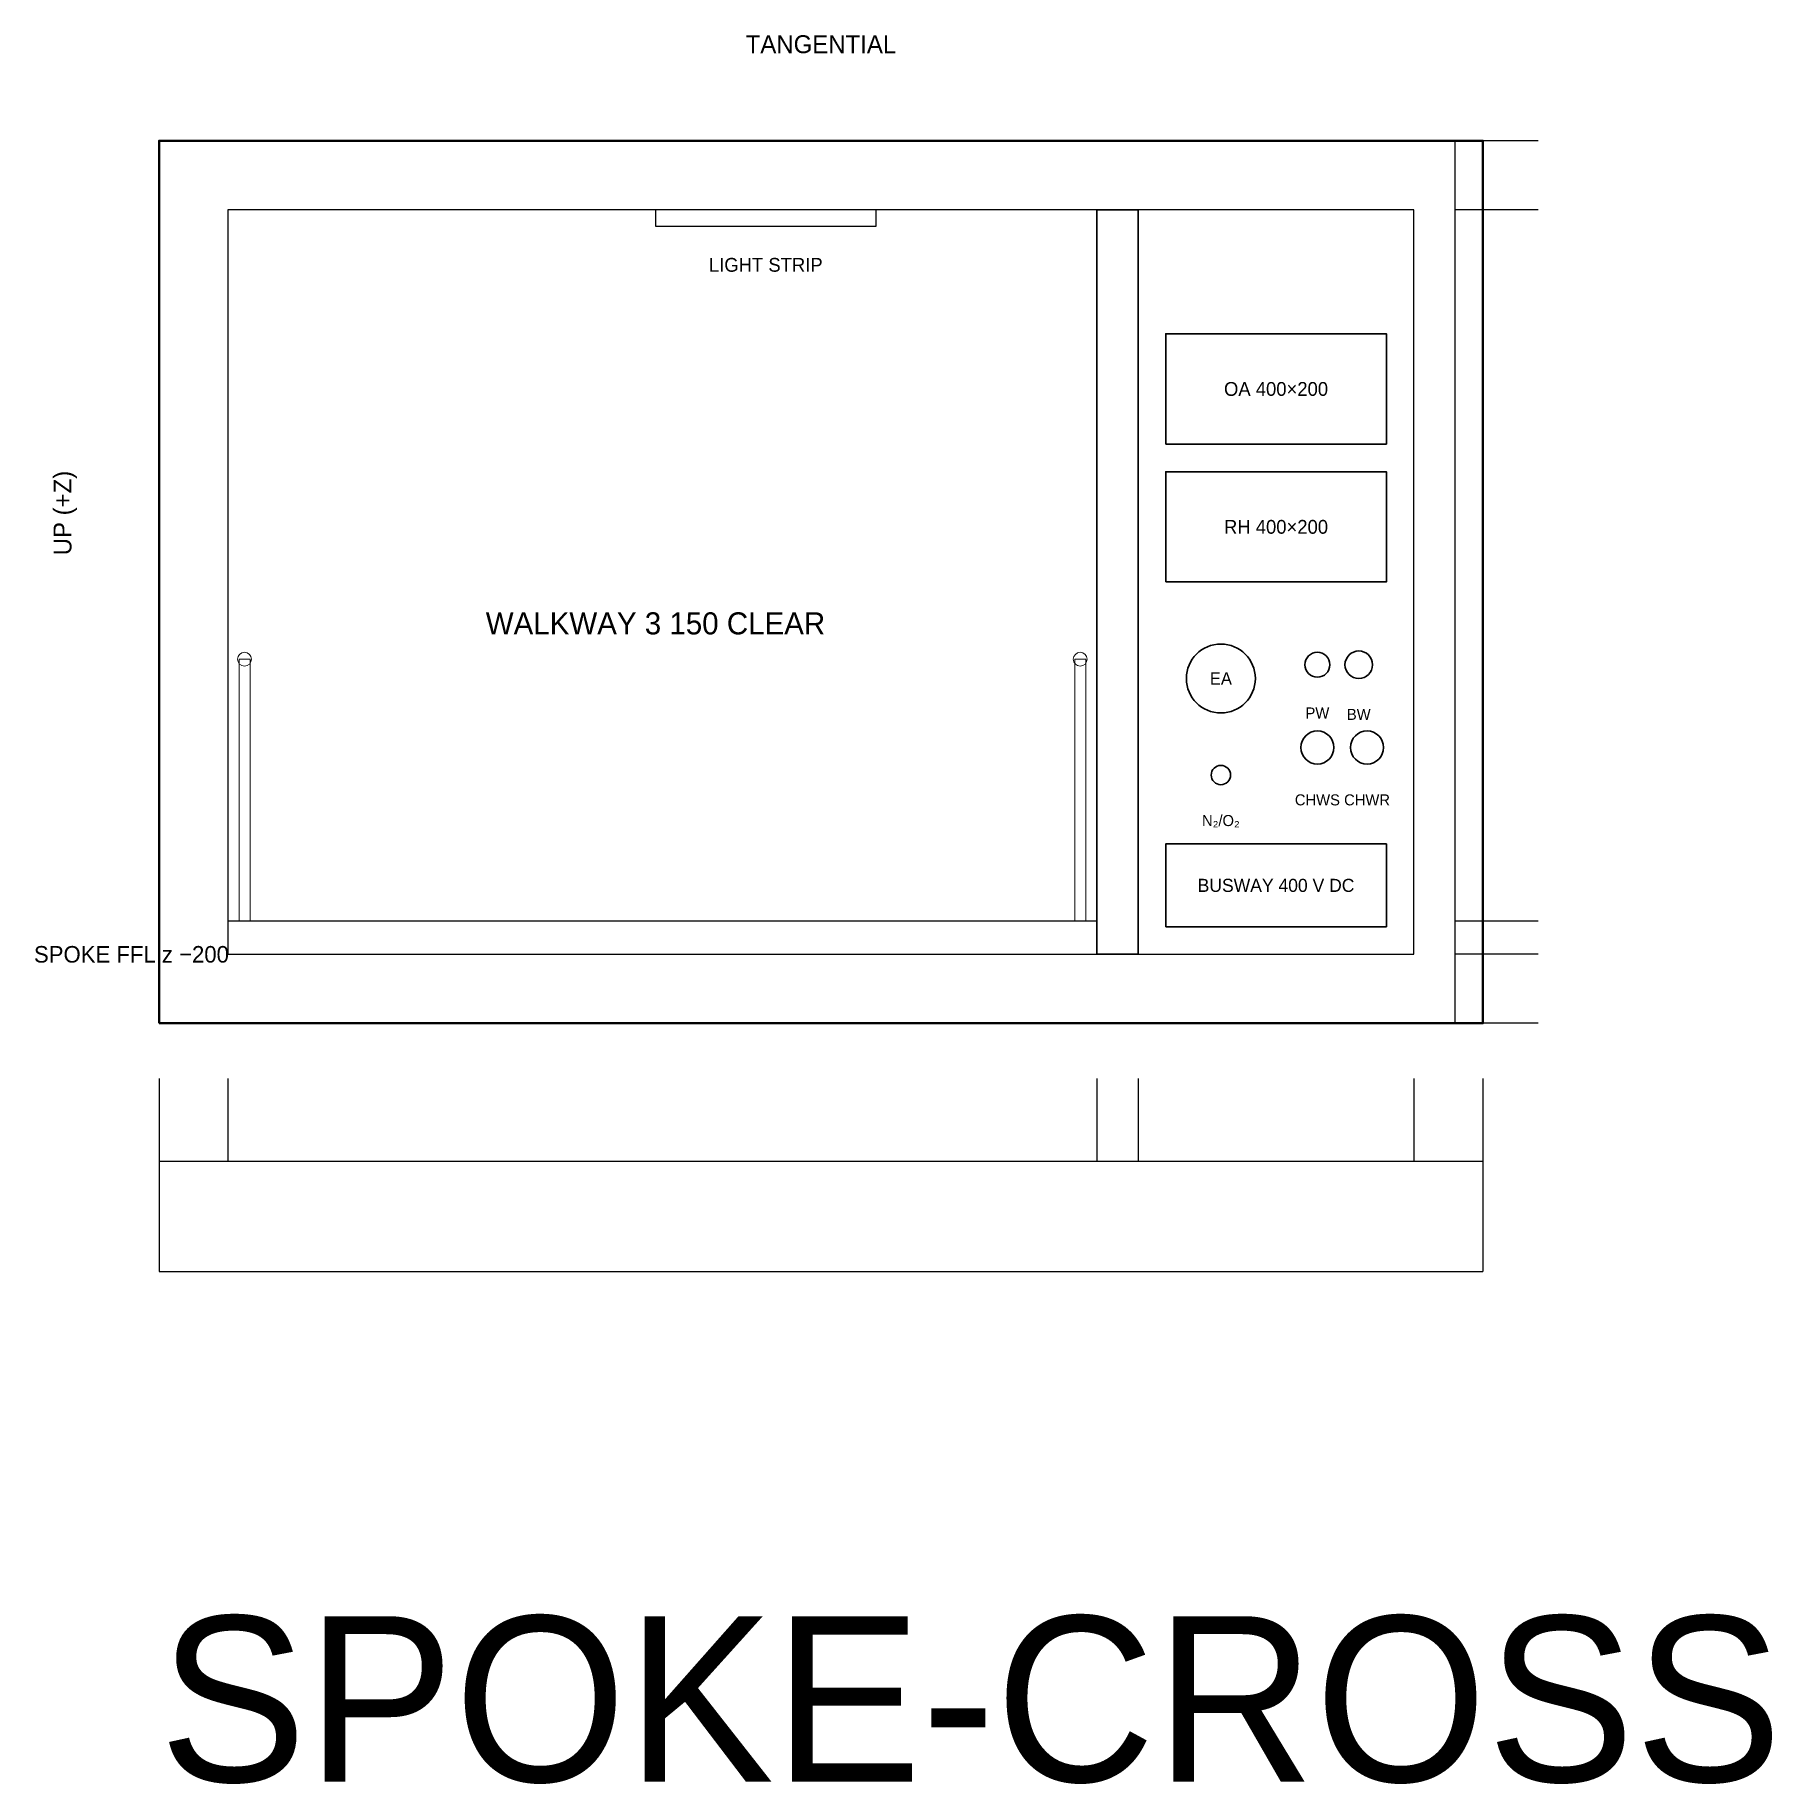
# Model space of a CAD drawing. Header units: millimetres. Extents: x 0 to 40048, y -4300 to 4831.
# Drawn here: x 33750 to 40048, y -3009 to 3333 of the extents above; entities that cross this region are included whole.
import ezdxf
from ezdxf.enums import TextEntityAlignment as Align

# ---------------------------------------------------------------- set-up
doc = ezdxf.new("R2010")
doc.units = ezdxf.units.MM
for name, color, linetype, lineweight in [('A-ANNO-DIMS', 2, 'CONTINUOUS', 18), ('A-ANNO-NOTE', 7, 'CONTINUOUS', 18), ('A-ANNO-TEXT', 7, 'CONTINUOUS', 25), ('A-FURN', 8, 'CONTINUOUS', 18), ('A-POCHE', 7, 'CONTINUOUS', 50), ('A-WALL-SHFT', 7, 'CONTINUOUS', 35), ('E-POWR', 1, 'CONTINUOUS', 35), ('M-ANNO-TEXT', 7, 'CONTINUOUS', 25), ('M-DUCT-EXHS', 6, 'CONTINUOUS', 35), ('M-DUCT-OAIR', 3, 'CONTINUOUS', 35), ('M-DUCT-RETN', 30, 'CONTINUOUS', 35), ('M-HVAC-DIFF', 5, 'CONTINUOUS', 25), ('P-PIPE', 4, 'CONTINUOUS', 35), ('S-STRC', 7, 'CONTINUOUS', 25)]:
    doc.layers.add(name, color=color, linetype=linetype, lineweight=lineweight)
doc.layers.add('A-VOID', color=7, linetype='CONTINUOUS')
doc.styles.add('OpenSansCondensed-Light', font='OpenSansCondensed-Light.ttf')
doc.dimstyles.new('EZDXF', dxfattribs={"dimtxt": 0.25, "dimasz": 0.175, "dimexe": 0.375, "dimexo": 0.125, "dimgap": 0.1, "dimtad": 1, "dimlfac": 100, "dimzin": 12, "dimdsep": 46, "dimtxsty": 'OpenSansCondensed-Light', "dimblk": 'ARCHTICK', "dimcen": 2.5, "dimazin": 3, "dimtfac": 0.5, "dimtmove": 2, "dimatfit": 3})

msp = doc.modelspace()

# ---------------------------------------------------------------- texts
at = {"layer": 'A-ANNO-NOTE'}
for s, height, p in [('TANGENTIAL', 65, (36600, 3300)), ('LIGHT STRIP', 50, (36400, 2500)), ('PW', 40, (38400, 875)), ('BW', 40, (38550, 870)), ('CHWS', 40, (38400, 560)), ('CHWR', 40, (38580, 560)), ('N₂/O₂', 40, (38050, 485)), ('BUSWAY 400 V DC', 47.5, (38250, 250))]:
    msp.add_text(s, height=height, dxfattribs=at).set_placement(p, align=Align.MIDDLE_CENTER)
msp.add_text('UP (+Z)', height=65, rotation=90, dxfattribs=at).set_placement((33850, 1600), align=Align.MIDDLE_CENTER)
at = {"layer": 'A-ANNO-TEXT'}
for s, height, p in [('WALKWAY 3 150 CLEAR', 80, (36000, 1200)), ('SPOKE FFL z −200', 60, (34100, 0))]:
    msp.add_text(s, height=height, dxfattribs=at).set_placement(p, align=Align.MIDDLE_CENTER)
msp.add_text('SPOKE-CROSS', height=600, dxfattribs=at).set_placement((34200, -3000))
at = {"layer": 'M-ANNO-TEXT'}
for s, height, p in [('OA 400×200', 50, (38250, 2050)), ('RH 400×200', 50, (38250, 1550)), ('EA', 45, (38050, 1000))]:
    msp.add_text(s, height=height, dxfattribs=at).set_placement(p, align=Align.MIDDLE_CENTER)

# ---------------------------------------------------------------- blocks, each defined once
blk = doc.blocks.new('_ARCHTICK')
at = {"color": 0, "linetype": 'BYBLOCK', "const_width": 0.15}
blk.add_lwpolyline([(-0.5, -0.5), (0.5, 0.5)], dxfattribs=at)

# ---------------------------------------------------------------- dimensions: what is measured, and where the dimension line sits
at = {"layer": 'A-ANNO-DIMS'}
for base, p1, p2 in [((38900, 2700), (39200, 2700), (39200, 2950)), ((38900, 120), (39200, 120), (39200, 2700)), ((38900, 0), (39200, 0), (39200, 120)), ((38900, -250), (39200, -250), (39200, 0))]:
    msp.add_linear_dim(base=base, p1=p1, p2=p2, angle=90, dimstyle='EZDXF', dxfattribs=at).render()
for base, p1, p2 in [((34200, -750), (34200, -450), (34450, -450)), ((34200, -1150), (34200, -450), (39000, -450)), ((34450, -750), (34450, -450), (37600, -450)), ((37600, -750), (37600, -450), (37750, -450)), ((37750, -750), (37750, -450), (38750, -450)), ((38750, -750), (38750, -450), (39000, -450))]:
    msp.add_linear_dim(base=base, p1=p1, p2=p2, dimstyle='EZDXF', dxfattribs=at).render()

# ---------------------------------------------------------------- linework, layer by layer
at = {"layer": 'A-FURN'}
for points in [[(34490, 120), (34530, 120), (34530, 1070), (34490, 1070)], [(37520, 120), (37560, 120), (37560, 1070), (37520, 1070)]]:
    msp.add_lwpolyline(points, close=True, dxfattribs=at)
for centre in [(34510, 1070), (37540, 1070)]:
    msp.add_circle(centre, 25, dxfattribs=at)
at = {"layer": 'A-POCHE'}
msp.add_lwpolyline([(34200, -250), (39000, -250), (39000, 2950), (34200, 2950)], close=True, dxfattribs=at)
at = {"layer": 'A-VOID'}
msp.add_lwpolyline([(34450, 0), (38750, 0), (38750, 2700), (34450, 2700)], close=True, dxfattribs=at)
at = {"layer": 'A-WALL-SHFT'}
msp.add_lwpolyline([(37600, 0), (37750, 0), (37750, 2700), (37600, 2700)], close=True, dxfattribs=at)
at = {"layer": 'E-POWR'}
msp.add_lwpolyline([(37850, 100), (38650, 100), (38650, 400), (37850, 400)], close=True, dxfattribs=at)
at = {"layer": 'M-DUCT-EXHS'}
msp.add_circle((38050, 1000), 125, dxfattribs=at)
at = {"layer": 'M-DUCT-OAIR'}
msp.add_lwpolyline([(37850, 1850), (38650, 1850), (38650, 2250), (37850, 2250)], close=True, dxfattribs=at)
at = {"layer": 'M-DUCT-RETN'}
msp.add_lwpolyline([(37850, 1350), (38650, 1350), (38650, 1750), (37850, 1750)], close=True, dxfattribs=at)
at = {"layer": 'M-HVAC-DIFF'}
msp.add_lwpolyline([(36000, 2640), (36800, 2640), (36800, 2700), (36000, 2700)], close=True, dxfattribs=at)
at = {"layer": 'P-PIPE'}
for centre, radius in [((38400, 1050), 45), ((38550, 1050), 50), ((38400, 750), 60), ((38580, 750), 60), ((38050, 650), 35)]:
    msp.add_circle(centre, radius, dxfattribs=at)
at = {"layer": 'S-STRC'}
msp.add_lwpolyline([(34450, 0), (37600, 0), (37600, 120), (34450, 120)], close=True, dxfattribs=at)

msp.set_redraw_order([(e.dxf.handle, doc.entitydb.next_handle()) for e in msp.query("TEXT MTEXT ATTDEF DIMENSION ARC_DIMENSION")])  # texts and dimensions are drawn at this point

doc.saveas('drawing.dxf')
